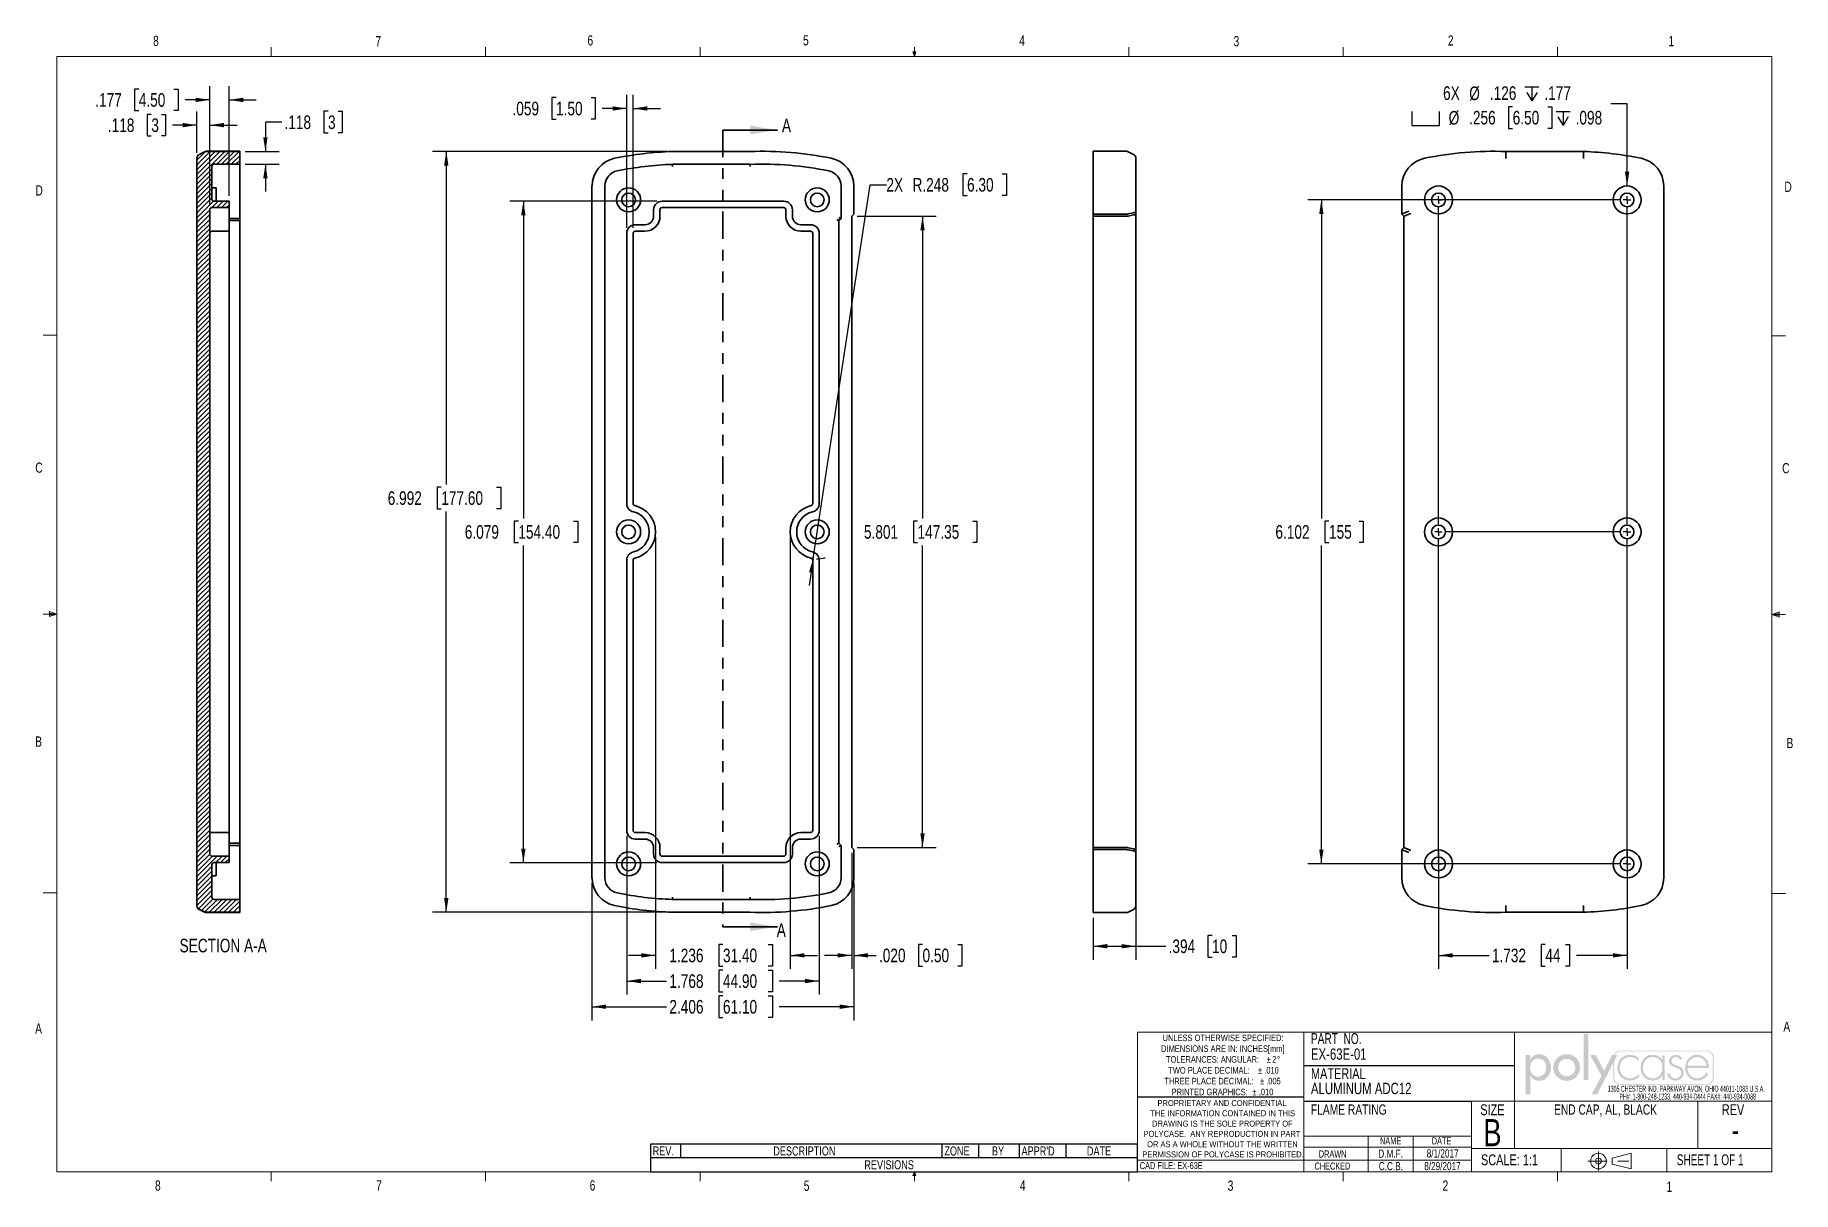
# Model space of a CAD drawing. Header units: inches. Extents: x 0.4 to 16.6, y 0.2 to 10.8.
import ezdxf

# ---------------------------------------------------------------- set-up
doc = ezdxf.new("R2010")
doc.units = ezdxf.units.IN
doc.header["$MEASUREMENT"] = 0
doc.linetypes.add('CENTERX2', pattern=[0.8, 0.5, -0.1, 0.1, -0.1])
doc.linetypes.add('PHANTOM', pattern=[0.5, 0.25, -0.05, 0.05, -0.05, 0.05, -0.05])
doc.layers.add('FORMAT', color=7, linetype='Continuous')
doc.layers.add('SLD-0', color=7, linetype='Continuous')
doc.styles.add('SLDTEXTSTYLE0', font='TXT', dxfattribs={"width": 0.525406})
doc.styles.add('SLDTEXTSTYLE1', font='TXT', dxfattribs={"width": 0.75})
doc.styles.add('SLDTEXTSTYLE2', font='TXT', dxfattribs={"width": 0.6875})
doc.styles.add('SLDTEXTSTYLE3', font='TXT', dxfattribs={"width": 0.694444})
doc.dimstyles.new('SLDDIMSTYLE0', dxfattribs={"dimtxt": 0.125, "dimasz": 0.13, "dimexe": 0, "dimexo": 0.0625, "dimgap": 0.03125, "dimtad": 0, "dimtih": 1, "dimtoh": 1, "dimdec": 3, "dimrnd": 1e-09, "dimzin": 12, "dimdsep": 46, "dimtxsty": 'SLDTEXTSTYLE1', "dimsah": 1, "dimcen": 0.09, "dimadec": 0, "dimazin": 3, "dimtfac": 1, "dimtdec": 3, "dimtofl": 0, "dimtmove": 0, "dimatfit": 3, "dimfxl": 0, "dimfrac": 2, "dimtolj": 1, "dimtzin": 12, "dimarcsym": 0})
doc.dimstyles.new('SLDDIMSTYLE1', dxfattribs={"dimtxt": 0.125, "dimasz": 0.13, "dimexe": 0, "dimexo": 0.0625, "dimgap": 0.03125, "dimtad": 0, "dimtih": 1, "dimtoh": 1, "dimdec": 3, "dimrnd": 1e-09, "dimzin": 4, "dimdsep": 46, "dimtxsty": 'SLDTEXTSTYLE1', "dimsah": 1, "dimcen": 0.09, "dimadec": 0, "dimazin": 1, "dimtfac": 1, "dimtdec": 3, "dimtmove": 0, "dimatfit": 0, "dimfxl": 0, "dimfrac": 2, "dimtolj": 1, "dimtzin": 12, "dimarcsym": 0})
doc.dimstyles.new('SLDDIMSTYLE2', dxfattribs={"dimtxt": 0.125, "dimasz": 0.13, "dimexe": 0, "dimexo": 0.0625, "dimgap": 0.03125, "dimtad": 0, "dimtih": 1, "dimtoh": 1, "dimdec": 3, "dimrnd": 1e-09, "dimzin": 12, "dimdsep": 46, "dimtxsty": 'SLDTEXTSTYLE1', "dimsah": 1, "dimcen": 0.09, "dimadec": 0, "dimazin": 3, "dimtfac": 1, "dimtdec": 3, "dimtmove": 0, "dimatfit": 0, "dimfxl": 0, "dimfrac": 2, "dimtolj": 1, "dimtzin": 12, "dimarcsym": 0})
doc.dimstyles.new('SLDDIMSTYLE3', dxfattribs={"dimtxt": 0.125, "dimasz": 0.13, "dimexe": 0, "dimexo": 0.0625, "dimgap": 0.03125, "dimtad": 0, "dimtih": 1, "dimtoh": 1, "dimdec": 3, "dimrnd": 1e-09, "dimzin": 12, "dimdsep": 46, "dimtxsty": 'SLDTEXTSTYLE1', "dimsah": 1, "dimcen": 0, "dimadec": 0, "dimazin": 3, "dimtfac": 1, "dimtdec": 3, "dimtofl": 0, "dimtmove": 1, "dimatfit": 3, "dimfxl": 0, "dimfrac": 2, "dimtolj": 1, "dimtzin": 12, "dimarcsym": 0})
doc.dimstyles.new('SLDDIMSTYLE4', dxfattribs={"dimtxt": 0.125, "dimasz": 0.13, "dimexe": 0, "dimexo": 0.0625, "dimgap": 0.03125, "dimtad": 0, "dimtih": 1, "dimtoh": 1, "dimdec": 3, "dimrnd": 1e-09, "dimzin": 12, "dimdsep": 46, "dimtxsty": 'SLDTEXTSTYLE1', "dimsah": 1, "dimcen": 0, "dimadec": 0, "dimazin": 3, "dimtfac": 1, "dimtdec": 3, "dimtofl": 0, "dimtmove": 0, "dimatfit": 3, "dimfxl": 0, "dimfrac": 2, "dimtolj": 1, "dimtzin": 12, "dimarcsym": 0})

msp = doc.modelspace()

# ---------------------------------------------------------------- texts
at = {"color": 7, "linetype": 'Continuous', "lineweight": 0}
for s, insert, char_height, attachment_point, style in [('8', (1.5091, 10.8315), 0.0937, 1, 'SLDTEXTSTYLE1'), ('7', (3.551, 10.8287), 0.0937, 1, 'SLDTEXTSTYLE1'), ('6', (5.4987, 10.8367), 0.0937, 1, 'SLDTEXTSTYLE1'), ('5', (7.4787, 10.8373), 0.0937, 1, 'SLDTEXTSTYLE1'), ('4', (9.4643, 10.8357), 0.0937, 1, 'SLDTEXTSTYLE1'), ('3', (11.4327, 10.8295), 0.0937, 1, 'SLDTEXTSTYLE1'), ('2', (13.401, 10.8362), 0.0937, 1, 'SLDTEXTSTYLE1'), ('1', (15.4274, 10.8301), 0.0937, 1, 'SLDTEXTSTYLE1'), ('D', (0.4286, 9.4575), 0.0937, 1, 'SLDTEXTSTYLE1'), ('D', (16.4913, 9.491), 0.0937, 1, 'SLDTEXTSTYLE1'), ('C', (0.4273, 6.9103), 0.0937, 1, 'SLDTEXTSTYLE1'), ('C', (16.4712, 6.9051), 0.0937, 1, 'SLDTEXTSTYLE1'), ('B', (0.4264, 4.3932), 0.0937, 1, 'SLDTEXTSTYLE1'), ('B', (16.5115, 4.3791), 0.0937, 1, 'SLDTEXTSTYLE1'), ('A', (0.426, 1.7559), 0.0937, 1, 'SLDTEXTSTYLE1'), ('PART  NO.', (12.1435, 1.6663), 0.1, 1, 'SLDTEXTSTYLE3'), ('A', (16.4821, 1.7726), 0.0937, 1, 'SLDTEXTSTYLE1'), ('SIZE', (13.6983, 1.0123), 0.1, 1, 'SLDTEXTSTYLE1'), ('END CAP, AL, BLACK', (14.8488, 1.0112), 0.09375, 2, 'SLDTEXTSTYLE1'), ('REV', (15.917, 1.0132), 0.1, 1, 'SLDTEXTSTYLE1'), ('B', (13.8105, 0.8769), 0.25, 2, 'SLDTEXTSTYLE1'), ('NAME', (12.8753, 0.7086), 0.065, 2, 'SLDTEXTSTYLE1'), ('DATE', (13.3428, 0.7086), 0.065, 2, 'SLDTEXTSTYLE1'), ('-', (16.0404, 0.8744), 0.2, 2, 'SLDTEXTSTYLE1'), ('DRAWN', (12.2158, 0.5882), 0.065, 1, 'SLDTEXTSTYLE1'), ('D.M.F.', (12.8754, 0.5961), 0.075, 2, 'SLDTEXTSTYLE1'), ('8/29/2017', (13.3513, 0.4825), 0.075, 2, 'SLDTEXTSTYLE1'), ('8/1/2017', (13.353, 0.5983), 0.075, 2, 'SLDTEXTSTYLE1'), ('SCALE: 1:1', (13.7049, 0.5521), 0.1, 1, 'SLDTEXTSTYLE1'), ('SHEET 1 OF 1', (15.5035, 0.5524), 0.1, 1, 'SLDTEXTSTYLE2'), ('CAD FILE: EX-63E', (10.5709, 0.4806), 0.0625, 1, 'SLDTEXTSTYLE1'), ('CHECKED', (12.1764, 0.4774), 0.065, 1, 'SLDTEXTSTYLE1'), ('C.C.B.', (12.8774, 0.4818), 0.075, 2, 'SLDTEXTSTYLE1'), ('8', (1.5268, 0.313), 0.0937, 1, 'SLDTEXTSTYLE1'), ('7', (3.5574, 0.3133), 0.0937, 1, 'SLDTEXTSTYLE1'), ('6', (5.5188, 0.3137), 0.0937, 1, 'SLDTEXTSTYLE1'), ('5', (7.4851, 0.3106), 0.0937, 1, 'SLDTEXTSTYLE1'), ('4', (9.4701, 0.3137), 0.0937, 1, 'SLDTEXTSTYLE1'), ('3', (11.3788, 0.3116), 0.0937, 1, 'SLDTEXTSTYLE1'), ('2', (13.3523, 0.3124), 0.0937, 1, 'SLDTEXTSTYLE1'), ('1', (15.4083, 0.3014), 0.0937, 1, 'SLDTEXTSTYLE1')]:
    msp.add_mtext(s, dxfattribs=dict(at, insert=insert, char_height=char_height, attachment_point=attachment_point, style=style))
at = {"color": 7, "linetype": 'Continuous', "char_height": 0.125, "attachment_point": 1, "style": 'SLDTEXTSTYLE1'}
for insert in [(7.2848, 10.0693), (7.2372, 2.6758)]:
    msp.add_mtext('A', dxfattribs=dict(at, insert=insert))
at = {"layer": 'FORMAT', "color": 7, "attachment_point": 1, "style": 'SLDTEXTSTYLE1'}
for s, insert, char_height in [('EX-63E-01', (12.1435, 1.5258), 0.10417), ('ALUMINUM ADC12', (12.1435, 1.2101), 0.104167)]:
    msp.add_mtext(s, dxfattribs=dict(at, insert=insert, char_height=char_height))
at = {"layer": 'SLD-0', "style": 'SLDTEXTSTYLE1'}
for s, insert, char_height, attachment_point in [('SECTION A-A', (2.1531, 2.5336), 0.125, 2), ('MATERIAL', (12.1435, 1.3438), 0.1, 1), ('FLAME RATING', (12.1435, 1.0108), 0.09375, 1)]:
    msp.add_mtext(s, dxfattribs=dict(at, insert=insert, char_height=char_height, attachment_point=attachment_point))

# ---------------------------------------------------------------- blocks, each defined once
blk = doc.blocks.new('SW_NOTE_0')
at = {"color": 0, "linetype": 'Continuous', "lineweight": 0, "char_height": 0.055, "attachment_point": 2, "style": 'SLDTEXTSTYLE0'}
for s, insert in [('1305 CHESTER IND. PARKWAY AVON, OHIO 44011-1083 U.S.A.', (0.742, 0.071)), ('PH#: 1-800-248-1233, 440-934-0444 FAX#: 440-934-0088', (0.756, 0))]:
    blk.add_mtext(s, dxfattribs=dict(at, insert=insert))
blk = doc.blocks.new('Block2')
at = {"linetype": 'Continuous'}
blk.add_hatch(color=7, dxfattribs=at).paths.add_polyline_path([(1.559, 0.355), (1.559, 1.505), (1.44, 1.505), (1.44, 0.355)], flags=0)
h = blk.add_hatch(color=7, dxfattribs=at)
edge = h.paths.add_edge_path(flags=0)
edge.add_spline(control_points=[(0.122, 0.452), (0.17, 0.382), (0.245, 0.334), (0.333, 0.334)], knot_values=[4, 4, 4, 4, 5, 5, 5, 5], weights=[1, 1, 1, 1], degree=3, periodic=0)
edge.add_spline(control_points=[(0.333, 0.334), (0.523, 0.334), (0.629, 0.492), (0.629, 0.669)], knot_values=[3, 3, 3, 3, 4, 4, 4, 4], weights=[1, 1, 1, 1], degree=3, periodic=0)
edge.add_spline(control_points=[(0.629, 0.669), (0.629, 0.839), (0.517, 0.994), (0.338, 0.994)], knot_values=[2, 2, 2, 2, 3, 3, 3, 3], weights=[1, 1, 1, 1], degree=3, periodic=0)
edge.add_spline(control_points=[(0.338, 0.994), (0.245, 0.994), (0.171, 0.946), (0.122, 0.872)], knot_values=[1, 1, 1, 1, 2, 2, 2, 2], weights=[1, 1, 1, 1], degree=3, periodic=0)
edge.add_line((0.122, 0.872), (0.119, 0.872))
edge.add_line((0.119, 0.872), (0.119, 0.975))
edge.add_line((0.119, 0.975), (0, 0.975))
edge.add_line((0, 0.975), (0, 0))
edge.add_line((0, 0), (0.119, 0))
edge.add_line((0.119, 0), (0.119, 0.452))
edge.add_line((0.119, 0.452), (0.122, 0.452))
edge = h.paths.add_edge_path(flags=0)
edge.add_spline(control_points=[(0.113, 0.665), (0.113, 0.78), (0.185, 0.888), (0.309, 0.888), (0.437, 0.888), (0.51, 0.786), (0.51, 0.665)], knot_values=[0, 0, 0, 0, 1, 1, 1, 2, 2, 2, 2], weights=[1, 1, 1, 1, 1, 1, 1], degree=3, periodic=0)
edge.add_spline(control_points=[(0.51, 0.665), (0.51, 0.543), (0.439, 0.44), (0.309, 0.44), (0.183, 0.44), (0.113, 0.549), (0.113, 0.665)], knot_values=[2, 2, 2, 2, 3, 3, 3, 4, 4, 4, 4], weights=[1, 1, 1, 1, 1, 1, 1], degree=3, periodic=0)
h = blk.add_hatch(color=7, dxfattribs=at)
edge = h.paths.add_edge_path(flags=0)
edge.add_spline(control_points=[(0.69, 0.664), (0.69, 0.477), (0.836, 0.334), (1.022, 0.334), (1.207, 0.334), (1.353, 0.477), (1.353, 0.664)], knot_values=[0, 0, 0, 0, 1, 1, 1, 2, 2, 2, 2], weights=[1, 1, 1, 1, 1, 1, 1], degree=3, periodic=0)
edge.add_spline(control_points=[(1.353, 0.664), (1.353, 0.851), (1.207, 0.994), (1.022, 0.994), (0.836, 0.994), (0.69, 0.851), (0.69, 0.664)], knot_values=[2, 2, 2, 2, 3, 3, 3, 4, 4, 4, 4], weights=[1, 1, 1, 1, 1, 1, 1], degree=3, periodic=0)
edge = h.paths.add_edge_path(flags=0)
edge.add_spline(control_points=[(1.234, 0.664), (1.234, 0.547), (1.139, 0.448), (1.022, 0.448), (0.904, 0.448), (0.81, 0.547), (0.81, 0.664)], knot_values=[0, 0, 0, 0, 1, 1, 1, 2, 2, 2, 2], weights=[1, 1, 1, 1, 1, 1, 1], degree=3, periodic=0)
edge.add_spline(control_points=[(0.81, 0.664), (0.81, 0.782), (0.904, 0.88), (1.022, 0.88), (1.139, 0.88), (1.234, 0.782), (1.234, 0.664)], knot_values=[2, 2, 2, 2, 3, 3, 3, 4, 4, 4, 4], weights=[1, 1, 1, 1, 1, 1, 1], degree=3, periodic=0)
h = blk.add_hatch(color=7, dxfattribs=at)
edge = h.paths.add_edge_path(flags=0)
edge.add_spline(control_points=[(4.669, 0.413), (4.669, 0.316), (4.59, 0.237), (4.493, 0.237)], knot_values=[7, 7, 7, 7, 8, 8, 8, 8], weights=[1, 1, 1, 1], degree=3, periodic=0)
edge.add_line((4.493, 0.237), (2.356, 0.237))
edge.add_spline(control_points=[(2.356, 0.237), (2.259, 0.237), (2.18, 0.316), (2.18, 0.413)], knot_values=[1, 1, 1, 1, 2, 2, 2, 2], weights=[1, 1, 1, 1], degree=3, periodic=0)
edge.add_line((2.18, 0.413), (2.18, 0.781))
edge.add_line((2.18, 0.781), (1.778, 0))
edge.add_line((1.778, 0), (1.643, 0))
edge.add_line((1.643, 0), (1.887, 0.461))
edge.add_line((1.887, 0.461), (1.603, 0.975))
edge.add_line((1.603, 0.975), (1.742, 0.975))
edge.add_line((1.742, 0.975), (1.952, 0.582))
edge.add_line((1.952, 0.582), (2.146, 0.975))
edge.add_line((2.146, 0.975), (2.192, 0.975))
edge.add_spline(control_points=[(2.192, 0.975), (2.218, 1.041), (2.282, 1.087), (2.356, 1.087)], knot_values=[3.233464, 3.233464, 3.233464, 3.233464, 4, 4, 4, 4], weights=[1, 1, 1, 1], degree=3, periodic=0)
edge.add_line((2.356, 1.087), (4.493, 1.087))
edge.add_spline(control_points=[(4.493, 1.087), (4.59, 1.087), (4.669, 1.008), (4.669, 0.911)], knot_values=[5, 5, 5, 5, 6, 6, 6, 6], weights=[1, 1, 1, 1], degree=3, periodic=0)
edge.add_line((4.669, 0.911), (4.669, 0.413))
edge = h.paths.add_edge_path(flags=0)
edge.add_line((2.215, 0.975), (2.28, 0.975))
edge.add_line((2.28, 0.975), (2.201, 0.821))
edge.add_line((2.201, 0.821), (2.201, 0.413))
edge.add_spline(control_points=[(2.201, 0.413), (2.201, 0.327), (2.271, 0.258), (2.356, 0.258)], knot_values=[2, 2, 2, 2, 3, 3, 3, 3], weights=[1, 1, 1, 1], degree=3, periodic=0)
edge.add_line((2.356, 0.258), (4.493, 0.258))
edge.add_spline(control_points=[(4.493, 0.258), (4.579, 0.258), (4.649, 0.327), (4.649, 0.413)], knot_values=[4, 4, 4, 4, 5, 5, 5, 5], weights=[1, 1, 1, 1], degree=3, periodic=0)
edge.add_line((4.649, 0.413), (4.649, 0.911))
edge.add_spline(control_points=[(4.649, 0.911), (4.649, 0.997), (4.579, 1.066), (4.493, 1.066)], knot_values=[6, 6, 6, 6, 7, 7, 7, 7], weights=[1, 1, 1, 1], degree=3, periodic=0)
edge.add_line((4.493, 1.066), (2.356, 1.066))
edge.add_spline(control_points=[(2.356, 1.066), (2.293, 1.066), (2.239, 1.029), (2.215, 0.975)], knot_values=[0, 0, 0, 0, 0.732403, 0.732403, 0.732403, 0.732403], weights=[1, 1, 1, 1], degree=3, periodic=0)
h = blk.add_hatch(color=7, dxfattribs=at)
edge = h.paths.add_edge_path(flags=0)
edge.add_spline(control_points=[(2.806, 0.905), (2.745, 0.957), (2.672, 0.98), (2.593, 0.98)], knot_values=[8, 8, 8, 8, 9, 9, 9, 9], weights=[1, 1, 1, 1], degree=3, periodic=0)
edge.add_spline(control_points=[(2.593, 0.98), (2.413, 0.98), (2.278, 0.84), (2.278, 0.662)], knot_values=[7, 7, 7, 7, 8, 8, 8, 8], weights=[1, 1, 1, 1], degree=3, periodic=0)
edge.add_spline(control_points=[(2.278, 0.662), (2.278, 0.484), (2.41, 0.342), (2.592, 0.342)], knot_values=[6, 6, 6, 6, 7, 7, 7, 7], weights=[1, 1, 1, 1], degree=3, periodic=0)
edge.add_spline(control_points=[(2.592, 0.342), (2.674, 0.342), (2.752, 0.372), (2.814, 0.427)], knot_values=[5, 5, 5, 5, 6, 6, 6, 6], weights=[1, 1, 1, 1], degree=3, periodic=0)
edge.add_line((2.814, 0.427), (2.814, 0.507))
edge.add_spline(control_points=[(2.814, 0.507), (2.759, 0.44), (2.676, 0.398), (2.589, 0.398)], knot_values=[3, 3, 3, 3, 4, 4, 4, 4], weights=[1, 1, 1, 1], degree=3, periodic=0)
edge.add_spline(control_points=[(2.589, 0.398), (2.445, 0.398), (2.337, 0.523), (2.337, 0.662)], knot_values=[2, 2, 2, 2, 3, 3, 3, 3], weights=[1, 1, 1, 1], degree=3, periodic=0)
edge.add_spline(control_points=[(2.337, 0.662), (2.337, 0.802), (2.446, 0.925), (2.59, 0.925)], knot_values=[1, 1, 1, 1, 2, 2, 2, 2], weights=[1, 1, 1, 1], degree=3, periodic=0)
edge.add_spline(control_points=[(2.59, 0.925), (2.678, 0.925), (2.748, 0.889), (2.806, 0.825)], knot_values=[0, 0, 0, 0, 1, 1, 1, 1], weights=[1, 1, 1, 1], degree=3, periodic=0)
edge.add_line((2.806, 0.825), (2.806, 0.905))
h = blk.add_hatch(color=7, dxfattribs=at)
edge = h.paths.add_edge_path(flags=0)
edge.add_spline(control_points=[(3.392, 0.861), (3.34, 0.938), (3.25, 0.98), (3.156, 0.98)], knot_values=[6, 6, 6, 6, 7, 7, 7, 7], weights=[1, 1, 1, 1], degree=3, periodic=0)
edge.add_spline(control_points=[(3.156, 0.98), (2.972, 0.98), (2.857, 0.844), (2.857, 0.665)], knot_values=[5, 5, 5, 5, 6, 6, 6, 6], weights=[1, 1, 1, 1], degree=3, periodic=0)
edge.add_spline(control_points=[(2.857, 0.665), (2.857, 0.486), (2.973, 0.342), (3.159, 0.342)], knot_values=[4, 4, 4, 4, 5, 5, 5, 5], weights=[1, 1, 1, 1], degree=3, periodic=0)
edge.add_spline(control_points=[(3.159, 0.342), (3.249, 0.342), (3.347, 0.387), (3.392, 0.465)], knot_values=[3, 3, 3, 3, 4, 4, 4, 4], weights=[1, 1, 1, 1], degree=3, periodic=0)
edge.add_line((3.392, 0.465), (3.395, 0.465))
edge.add_line((3.395, 0.465), (3.395, 0.355))
edge.add_line((3.395, 0.355), (3.454, 0.355))
edge.add_line((3.454, 0.355), (3.454, 0.967))
edge.add_line((3.454, 0.967), (3.395, 0.967))
edge.add_line((3.395, 0.967), (3.395, 0.861))
edge.add_line((3.395, 0.861), (3.392, 0.861))
edge = h.paths.add_edge_path(flags=0)
edge.add_spline(control_points=[(3.398, 0.672), (3.398, 0.525), (3.314, 0.397), (3.157, 0.397), (3.009, 0.397), (2.916, 0.525), (2.916, 0.665)], knot_values=[0, 0, 0, 0, 1, 1, 1, 2, 2, 2, 2], weights=[1, 1, 1, 1, 1, 1, 1], degree=3, periodic=0)
edge.add_spline(control_points=[(2.916, 0.665), (2.916, 0.798), (3.013, 0.925), (3.153, 0.925), (3.302, 0.925), (3.398, 0.814), (3.398, 0.672)], knot_values=[2, 2, 2, 2, 3, 3, 3, 4, 4, 4, 4], weights=[1, 1, 1, 1, 1, 1, 1], degree=3, periodic=0)
h = blk.add_hatch(color=7, dxfattribs=at)
edge = h.paths.add_edge_path(flags=0)
edge.add_spline(control_points=[(3.731, 0.98), (3.793, 0.98), (3.861, 0.939), (3.887, 0.882)], knot_values=[11, 11, 11, 11, 12, 12, 12, 12], weights=[1, 1, 1, 1], degree=3, periodic=0)
edge.add_line((3.887, 0.882), (3.836, 0.856))
edge.add_spline(control_points=[(3.836, 0.856), (3.816, 0.898), (3.776, 0.925), (3.728, 0.925)], knot_values=[0, 0, 0, 0, 1, 1, 1, 1], weights=[1, 1, 1, 1], degree=3, periodic=0)
edge.add_spline(control_points=[(3.728, 0.925), (3.677, 0.925), (3.624, 0.882), (3.624, 0.829)], knot_values=[1, 1, 1, 1, 2, 2, 2, 2], weights=[1, 1, 1, 1], degree=3, periodic=0)
edge.add_spline(control_points=[(3.624, 0.829), (3.624, 0.682), (3.922, 0.754), (3.922, 0.533)], knot_values=[2, 2, 2, 2, 3, 3, 3, 3], weights=[1, 1, 1, 1], degree=3, periodic=0)
edge.add_spline(control_points=[(3.922, 0.533), (3.922, 0.42), (3.834, 0.342), (3.724, 0.342)], knot_values=[3, 3, 3, 3, 4, 4, 4, 4], weights=[1, 1, 1, 1], degree=3, periodic=0)
edge.add_spline(control_points=[(3.724, 0.342), (3.622, 0.342), (3.539, 0.404), (3.514, 0.503)], knot_values=[4, 4, 4, 4, 5, 5, 5, 5], weights=[1, 1, 1, 1], degree=3, periodic=0)
edge.add_line((3.514, 0.503), (3.572, 0.522))
edge.add_spline(control_points=[(3.572, 0.522), (3.595, 0.449), (3.644, 0.397), (3.724, 0.397)], knot_values=[6, 6, 6, 6, 7, 7, 7, 7], weights=[1, 1, 1, 1], degree=3, periodic=0)
edge.add_spline(control_points=[(3.724, 0.397), (3.801, 0.397), (3.862, 0.458), (3.862, 0.535)], knot_values=[7, 7, 7, 7, 8, 8, 8, 8], weights=[1, 1, 1, 1], degree=3, periodic=0)
edge.add_spline(control_points=[(3.862, 0.535), (3.862, 0.611), (3.804, 0.635), (3.743, 0.656)], knot_values=[8, 8, 8, 8, 9, 9, 9, 9], weights=[1, 1, 1, 1], degree=3, periodic=0)
edge.add_spline(control_points=[(3.743, 0.656), (3.659, 0.686), (3.564, 0.722), (3.564, 0.825)], knot_values=[9, 9, 9, 9, 10, 10, 10, 10], weights=[1, 1, 1, 1], degree=3, periodic=0)
edge.add_spline(control_points=[(3.564, 0.825), (3.564, 0.918), (3.642, 0.98), (3.731, 0.98)], knot_values=[10, 10, 10, 10, 11, 11, 11, 11], weights=[1, 1, 1, 1], degree=3, periodic=0)
h = blk.add_hatch(color=7, dxfattribs=at)
edge = h.paths.add_edge_path(flags=0)
edge.add_spline(control_points=[(4.554, 0.656), (4.555, 0.832), (4.445, 0.98), (4.26, 0.98)], knot_values=[6, 6, 6, 6, 7, 7, 7, 7], weights=[1, 1, 1, 1], degree=3, periodic=0)
edge.add_spline(control_points=[(4.26, 0.98), (4.081, 0.98), (3.963, 0.833), (3.963, 0.662)], knot_values=[5, 5, 5, 5, 6, 6, 6, 6], weights=[1, 1, 1, 1], degree=3, periodic=0)
edge.add_spline(control_points=[(3.963, 0.662), (3.963, 0.489), (4.078, 0.342), (4.26, 0.342)], knot_values=[4, 4, 4, 4, 5, 5, 5, 5], weights=[1, 1, 1, 1], degree=3, periodic=0)
edge.add_spline(control_points=[(4.26, 0.342), (4.38, 0.342), (4.478, 0.401), (4.534, 0.507)], knot_values=[3, 3, 3, 3, 4, 4, 4, 4], weights=[1, 1, 1, 1], degree=3, periodic=0)
edge.add_line((4.534, 0.507), (4.484, 0.537))
edge.add_spline(control_points=[(4.484, 0.537), (4.44, 0.454), (4.363, 0.398), (4.268, 0.398)], knot_values=[1, 1, 1, 1, 2, 2, 2, 2], weights=[1, 1, 1, 1], degree=3, periodic=0)
edge.add_spline(control_points=[(4.268, 0.398), (4.126, 0.398), (4.019, 0.501), (4.023, 0.656)], knot_values=[0, 0, 0, 0, 1, 1, 1, 1], weights=[1, 1, 1, 1], degree=3, periodic=0)
edge.add_line((4.023, 0.656), (4.554, 0.656))
edge = h.paths.add_edge_path(flags=0)
edge.add_spline(control_points=[(4.023, 0.712), (4.033, 0.827), (4.136, 0.925), (4.261, 0.925)], knot_values=[1, 1, 1, 1, 2, 2, 2, 2], weights=[1, 1, 1, 1], degree=3, periodic=0)
edge.add_spline(control_points=[(4.261, 0.925), (4.387, 0.925), (4.48, 0.824), (4.494, 0.712)], knot_values=[0, 0, 0, 0, 1, 1, 1, 1], weights=[1, 1, 1, 1], degree=3, periodic=0)
edge.add_line((4.494, 0.712), (4.023, 0.712))
blk = doc.blocks.new('POLYCASE LOGO')
at = {"color": 7, "linetype": 'Continuous', "xscale": 0.37, "yscale": 0.37, "zscale": 0.37}
blk.add_blockref('Block2', (0.101, -0.571), dxfattribs=at)
at = {"color": 7, "linetype": 'Continuous', "lineweight": 0}
blk.add_blockref('SW_NOTE_0', (0.835, -0.564), dxfattribs=at)
blk = doc.blocks.new('ThirdAngleProjectionBlock')
at = {"color": 7, "linetype": 'CENTERX2', "lineweight": 18}
for p, q in [((0.275, 0.506), (0.275, 0)), ((0, 0.253), (1.202, 0.253))]:
    blk.add_line(p, q, dxfattribs=at)
at = {"color": 7, "linetype": 'Continuous', "lineweight": 18}
for p, q in [((0.632, 0.332), (1.13, 0.459)), ((0.632, 0.332), (0.632, 0.174)), ((0.632, 0.174), (1.13, 0.048)), ((1.13, 0.459), (1.13, 0.048))]:
    blk.add_line(p, q, dxfattribs=at)
for radius in [0.206, 0.0789]:
    blk.add_circle((0.275, 0.253), radius, dxfattribs=at)
blk = doc.blocks.new('SW_NOTE_1')
at = {"color": 0, "linetype": 'Continuous', "lineweight": 0, "char_height": 0.06, "attachment_point": 2, "style": 'SLDTEXTSTYLE1'}
for s, insert in [('UNLESS OTHERWISE SPECIFIED:', (0.567, 0.077)), ('DIMENSIONS ARE IN: INCHES[mm]', (0.565, -0.022)), ('TOLERANCES: ANGULAR:', (0.47, -0.121)), ('%%p', (0.986, -0.121)), ('2', (1.037, -0.121)), ('%%d', (1.077, -0.121)), ('THREE PLACE DECIMAL:', (0.438, -0.32)), ('TWO PLACE DECIMAL:', (0.438, -0.221)), ('%%p', (0.907, -0.221)), ('.010', (1.012, -0.221)), ('.005', (1.03, -0.32)), ('PRINTED GRAPHICS:', (0.444, -0.42)), ('%%p', (0.857, -0.42)), ('.010', (0.962, -0.42)), ('%%p', (0.925, -0.32))]:
    blk.add_mtext(s, dxfattribs=dict(at, insert=insert))
blk = doc.blocks.new('SW_NOTE_2')
at = {"color": 0, "linetype": 'Continuous', "lineweight": 0, "char_height": 0.055, "attachment_point": 2, "style": 'SLDTEXTSTYLE1'}
for s, insert in [('PROPRIETARY AND CONFIDENTIAL', (0.583, 0.071)), ('THE INFORMATION CONTAINED IN THIS', (0.589, -0.023)), ('DRAWING IS THE SOLE PROPERTY OF', (0.587, -0.118)), ('POLYCASE.  ANY REPRODUCTION IN PART', (0.583, -0.212)), ('OR AS A WHOLE WITHOUT THE WRITTEN', (0.587, -0.307)), ('PERMISSION OF POLYCASE IS PROHIBITED.', (0.592, -0.401))]:
    blk.add_mtext(s, dxfattribs=dict(at, insert=insert))
blk = doc.blocks.new('SW_TABLEANNOTATION_0')
at = {"layer": 'SLD-0', "color": 0}
for p, q in [((0, 0), (0, -0.254)), ((4.475, 0), (0, 0)), ((0.278, 0), (0.278, -0.124)), ((2.677, 0), (2.677, -0.124)), ((3.015, 0), (3.015, -0.124)), ((3.388, 0), (3.388, -0.124)), ((3.816, 0), (3.816, -0.124)), ((4.475, -0.254), (4.475, 0)), ((0, -0.124), (4.475, -0.124)), ((0, -0.254), (4.475, -0.254))]:
    blk.add_line(p, q, dxfattribs=at)
at = {"layer": 'SLD-0', "color": 0, "attachment_point": 1, "style": 'SLDTEXTSTYLE1'}
for s, insert, char_height in [('REV.', (0.021, -0.021), 0.0833), ('DESCRIPTION', (1.129, -0.021), 0.08333), ('REVISIONS', (1.965, -0.148), 0.0833), ('ZONE', (2.7, -0.021), 0.0833), ('BY', (3.137, -0.021), 0.0833), ("APPR'D", (3.409, -0.021), 0.0833), ('DATE', (4.009, -0.021), 0.0833)]:
    blk.add_mtext(s, dxfattribs=dict(at, insert=insert, char_height=char_height))
blk = doc.blocks.new('_D')
at = {"layer": 'SLD-0'}
for p, q in [((6.228, 9.769), (4.077, 9.769)), ((4.202, 9.769), (4.202, 6.709)), ((4.156, 6.684), (4.117, 6.684)), ((4.117, 6.684), (4.117, 6.485)), ((4.664, 6.684), (4.702, 6.684)), ((4.702, 6.684), (4.702, 6.485)), ((4.117, 6.485), (4.156, 6.485)), ((4.202, 2.777), (4.202, 6.46)), ((4.702, 6.485), (4.664, 6.485)), ((6.228, 2.777), (4.077, 2.777))]:
    blk.add_line(p, q, dxfattribs=at)
for points in [[(4.202, 9.769), (4.182, 9.639), (4.222, 9.639)], [(4.202, 2.777), (4.222, 2.907), (4.182, 2.907)]]:
    blk.add_solid(points, dxfattribs=at)
at = {"layer": 'SLD-0', "char_height": 0.125, "attachment_point": 1, "style": 'SLDTEXTSTYLE1'}
for s, insert in [('6.992', (3.664, 6.646)), ('177.60', (4.156, 6.646))]:
    blk.add_mtext(s, dxfattribs=dict(at, insert=insert))
blk = doc.blocks.new('_D_1')
at = {"layer": 'SLD-0'}
for p, q in [((6.135, 9.312), (4.785, 9.312)), ((4.91, 9.312), (4.91, 6.397)), ((4.864, 6.372), (4.826, 6.372)), ((4.826, 6.372), (4.826, 6.174)), ((5.372, 6.372), (5.41, 6.372)), ((5.41, 6.372), (5.41, 6.174)), ((4.826, 6.174), (4.864, 6.174)), ((4.91, 3.233), (4.91, 6.148)), ((5.41, 6.174), (5.372, 6.174)), ((6.135, 3.233), (4.785, 3.233))]:
    blk.add_line(p, q, dxfattribs=at)
for points in [[(4.91, 9.312), (4.89, 9.182), (4.93, 9.182)], [(4.91, 3.233), (4.93, 3.363), (4.89, 3.363)]]:
    blk.add_solid(points, dxfattribs=at)
at = {"layer": 'SLD-0', "char_height": 0.125, "attachment_point": 1, "style": 'SLDTEXTSTYLE1'}
for s, insert in [('6.079', (4.372, 6.335)), ('154.40', (4.864, 6.335))]:
    blk.add_mtext(s, dxfattribs=dict(at, insert=insert))
blk = doc.blocks.new('_D_2')
at = {"layer": 'SLD-0'}
for p, q in [((5.54, 3.044), (5.54, 1.784)), ((7.946, 3.044), (7.946, 1.784)), ((6.743, 2.008), (6.705, 2.008)), ((6.705, 2.008), (6.705, 1.81)), ((7.159, 2.008), (7.197, 2.008)), ((7.197, 2.008), (7.197, 1.81)), ((5.54, 1.909), (6.226, 1.909)), ((6.705, 1.81), (6.743, 1.81)), ((7.197, 1.81), (7.159, 1.81)), ((7.946, 1.909), (7.26, 1.909))]:
    blk.add_line(p, q, dxfattribs=at)
for points in [[(5.54, 1.909), (5.67, 1.889), (5.67, 1.929)], [(7.946, 1.909), (7.816, 1.929), (7.816, 1.889)]]:
    blk.add_solid(points, dxfattribs=at)
at = {"layer": 'SLD-0', "char_height": 0.125, "attachment_point": 1, "style": 'SLDTEXTSTYLE1'}
for s, insert in [('2.406', (6.251, 1.971)), ('61.10', (6.743, 1.971))]:
    blk.add_mtext(s, dxfattribs=dict(at, insert=insert))
blk = doc.blocks.new('_D_3')
at = {"layer": 'SLD-0'}
for p, q in [((7.926, 3.322), (7.926, 2.256)), ((7.946, 3.044), (7.946, 2.256)), ((8.576, 2.48), (8.538, 2.48)), ((8.538, 2.48), (8.538, 2.282)), ((8.899, 2.48), (8.937, 2.48)), ((8.937, 2.48), (8.937, 2.282)), ((7.926, 2.381), (7.676, 2.381)), ((7.946, 2.381), (8.151, 2.381)), ((8.538, 2.282), (8.576, 2.282)), ((8.937, 2.282), (8.899, 2.282))]:
    blk.add_line(p, q, dxfattribs=at)
for points in [[(7.926, 2.381), (7.796, 2.401), (7.796, 2.361)], [(7.946, 2.381), (8.076, 2.361), (8.076, 2.401)]]:
    blk.add_solid(points, dxfattribs=at)
at = {"layer": 'SLD-0', "char_height": 0.125, "attachment_point": 1, "style": 'SLDTEXTSTYLE1'}
for s, insert in [('.020', (8.176, 2.443)), ('0.50', (8.576, 2.443))]:
    blk.add_mtext(s, dxfattribs=dict(at, insert=insert))
blk = doc.blocks.new('_D_4')
at = {"layer": 'SLD-0'}
for p, q in [((7.976, 9.173), (8.701, 9.173)), ((8.576, 9.173), (8.576, 6.397)), ((8.53, 6.372), (8.492, 6.372)), ((8.492, 6.372), (8.492, 6.174)), ((9.038, 6.372), (9.076, 6.372)), ((9.076, 6.372), (9.076, 6.174)), ((8.492, 6.174), (8.53, 6.174)), ((8.576, 3.372), (8.576, 6.148)), ((9.076, 6.174), (9.038, 6.174)), ((7.976, 3.372), (8.701, 3.372))]:
    blk.add_line(p, q, dxfattribs=at)
for points in [[(8.576, 9.173), (8.556, 9.043), (8.596, 9.043)], [(8.576, 3.372), (8.596, 3.502), (8.556, 3.502)]]:
    blk.add_solid(points, dxfattribs=at)
at = {"layer": 'SLD-0', "char_height": 0.125, "attachment_point": 1, "style": 'SLDTEXTSTYLE1'}
for s, insert in [('5.801', (8.038, 6.335)), ('147.35', (8.53, 6.335))]:
    blk.add_mtext(s, dxfattribs=dict(at, insert=insert))
blk = doc.blocks.new('_D_5')
at = {"layer": 'SLD-0'}
for p, q in [((5.859, 3.479), (5.859, 2.02)), ((7.627, 3.479), (7.627, 2.02)), ((5.859, 2.145), (6.226, 2.145)), ((6.743, 2.244), (6.705, 2.244)), ((6.705, 2.244), (6.705, 2.046)), ((7.159, 2.244), (7.197, 2.244)), ((7.197, 2.244), (7.197, 2.046)), ((7.627, 2.145), (7.26, 2.145)), ((6.705, 2.046), (6.743, 2.046)), ((7.197, 2.046), (7.159, 2.046))]:
    blk.add_line(p, q, dxfattribs=at)
for points in [[(5.859, 2.145), (5.989, 2.125), (5.989, 2.165)], [(7.627, 2.145), (7.497, 2.165), (7.497, 2.125)]]:
    blk.add_solid(points, dxfattribs=at)
at = {"layer": 'SLD-0', "char_height": 0.125, "attachment_point": 1, "style": 'SLDTEXTSTYLE1'}
for s, insert in [('1.768', (6.251, 2.207)), ('44.90', (6.743, 2.207))]:
    blk.add_mtext(s, dxfattribs=dict(at, insert=insert))
blk = doc.blocks.new('_D_6')
at = {"layer": 'SLD-0'}
for p, q in [((6.125, 6.223), (6.125, 2.256)), ((7.361, 6.223), (7.361, 2.256)), ((6.743, 2.48), (6.705, 2.48)), ((6.705, 2.48), (6.705, 2.282)), ((7.159, 2.48), (7.197, 2.48)), ((7.197, 2.48), (7.197, 2.282)), ((6.125, 2.381), (5.875, 2.381)), ((6.705, 2.282), (6.743, 2.282)), ((7.197, 2.282), (7.159, 2.282)), ((7.361, 2.381), (7.611, 2.381))]:
    blk.add_line(p, q, dxfattribs=at)
for points in [[(6.125, 2.381), (5.995, 2.401), (5.995, 2.361)], [(7.361, 2.381), (7.491, 2.361), (7.491, 2.401)]]:
    blk.add_solid(points, dxfattribs=at)
at = {"layer": 'SLD-0', "char_height": 0.125, "attachment_point": 1, "style": 'SLDTEXTSTYLE1'}
for s, insert in [('1.236', (6.251, 2.443)), ('31.40', (6.743, 2.443))]:
    blk.add_mtext(s, dxfattribs=dict(at, insert=insert))
blk = doc.blocks.new('_D_7')
at = {"layer": 'SLD-0'}
for p, q in [((8.985, 9.562), (8.947, 9.562)), ((8.947, 9.562), (8.947, 9.364)), ((9.308, 9.562), (9.346, 9.562)), ((9.346, 9.562), (9.346, 9.364)), ((7.572, 6.028), (8.094, 9.463)), ((8.094, 9.463), (8.244, 9.463)), ((8.947, 9.364), (8.985, 9.364)), ((9.346, 9.364), (9.308, 9.364)), ((7.572, 6.028), (7.534, 5.78))]:
    blk.add_line(p, q, dxfattribs=at)
blk.add_arc((7.609, 6.273), 0.248, 268.2215, 288.1089, dxfattribs=at)
blk.add_solid([(7.572, 6.028), (7.533, 5.902), (7.572, 5.896)], dxfattribs=at)
at = {"layer": 'SLD-0', "char_height": 0.125, "attachment_point": 1, "style": 'SLDTEXTSTYLE1'}
for s, insert in [('2X', (8.244, 9.525)), ('R.248', (8.484, 9.525)), ('6.30', (8.985, 9.525))]:
    blk.add_mtext(s, dxfattribs=dict(at, insert=insert))
blk = doc.blocks.new('_D_8')
at = {"layer": 'SLD-0'}
for p, q in [((5.21, 10.264), (5.172, 10.264)), ((5.172, 10.264), (5.172, 10.065)), ((5.533, 10.264), (5.571, 10.264)), ((5.571, 10.264), (5.571, 10.065)), ((5.859, 9.067), (5.859, 10.289)), ((5.918, 9.067), (5.918, 10.289)), ((5.172, 10.065), (5.21, 10.065)), ((5.571, 10.065), (5.533, 10.065)), ((5.859, 10.164), (5.635, 10.164)), ((5.918, 10.164), (6.168, 10.164))]:
    blk.add_line(p, q, dxfattribs=at)
for points in [[(5.859, 10.164), (5.729, 10.184), (5.729, 10.144)], [(5.918, 10.164), (6.048, 10.144), (6.048, 10.184)]]:
    blk.add_solid(points, dxfattribs=at)
at = {"layer": 'SLD-0', "char_height": 0.125, "attachment_point": 1, "style": 'SLDTEXTSTYLE1'}
for s, insert in [('.059', (4.81, 10.226)), ('1.50', (5.21, 10.226))]:
    blk.add_mtext(s, dxfattribs=dict(at, insert=insert))
blk = doc.blocks.new('_D_9')
at = {"layer": 'SLD-0'}
for p, q in [((10.536, 3.044), (10.536, 2.34)), ((10.142, 2.725), (10.142, 2.34)), ((10.142, 2.465), (10.536, 2.465)), ((10.536, 2.465), (10.81, 2.465)), ((11.235, 2.564), (11.197, 2.564)), ((11.197, 2.564), (11.197, 2.366)), ((11.42, 2.564), (11.458, 2.564)), ((11.458, 2.564), (11.458, 2.366)), ((11.197, 2.366), (11.235, 2.366)), ((11.458, 2.366), (11.42, 2.366))]:
    blk.add_line(p, q, dxfattribs=at)
for points in [[(10.142, 2.465), (10.272, 2.445), (10.272, 2.485)], [(10.536, 2.465), (10.406, 2.485), (10.406, 2.445)]]:
    blk.add_solid(points, dxfattribs=at)
at = {"layer": 'SLD-0', "char_height": 0.125, "attachment_point": 1, "style": 'SLDTEXTSTYLE1'}
for s, insert in [('.394', (10.836, 2.527)), ('10', (11.235, 2.527))]:
    blk.add_mtext(s, dxfattribs=dict(at, insert=insert))
blk = doc.blocks.new('SW_SYMBOL_HOLE_DEPTH')
at = {"layer": 'SLD-0', "color": 0}
for p, q in [((0, 34.4), (31.5, 34.4)), ((3.9, 21.9), (15.7, 3)), ((15.7, 34.4), (15.7, 3)), ((27.6, 21.9), (15.7, 3))]:
    blk.add_line(p, q, dxfattribs=at)
blk = doc.blocks.new('SW_SYMBOL_HOLE_SPOT')
at = {"layer": 'SLD-0', "color": 0}
for p, q in [((0, 34.4), (0, 3)), ((0, 3), (63, 3)), ((63, 3), (63, 34.4))]:
    blk.add_line(p, q, dxfattribs=at)
blk = doc.blocks.new('_D_10')
at = {"layer": 'SLD-0'}
for p, q in [((13.996, 10.18), (13.958, 10.18)), ((13.958, 10.18), (13.958, 9.981)), ((14.319, 10.18), (14.357, 10.18)), ((14.357, 10.18), (14.357, 9.981)), ((15.047, 10.206), (14.897, 10.206)), ((15.047, 9.452), (15.047, 10.206)), ((13.958, 9.981), (13.996, 9.981)), ((14.357, 9.981), (14.319, 9.981))]:
    blk.add_line(p, q, dxfattribs=at)
blk.add_solid([(15.047, 9.452), (15.067, 9.582), (15.027, 9.582)], dxfattribs=at)
at = {"layer": 'SLD-0', "xscale": 0.004055566406249999, "yscale": 0.004055566406249999, "zscale": 0.004055566406249999}
for name, p in [('SW_SYMBOL_HOLE_DEPTH', (14.109, 10.222)), ('SW_SYMBOL_HOLE_SPOT', (13.07, 9.997)), ('SW_SYMBOL_HOLE_DEPTH', (14.395, 9.997))]:
    blk.add_blockref(name, p, dxfattribs=at)
at = {"layer": 'SLD-0', "char_height": 0.125, "attachment_point": 1, "style": 'SLDTEXTSTYLE1'}
for s, insert in [('6X', (13.357, 10.368)), ('%%c', (13.597, 10.366)), ('.126', (13.786, 10.368)), ('.177', (14.287, 10.368)), ('%%c', (13.408, 10.141)), ('.256', (13.596, 10.142)), ('6.50', (13.996, 10.142)), ('.098', (14.574, 10.142))]:
    blk.add_mtext(s, dxfattribs=dict(at, insert=insert))
blk = doc.blocks.new('_D_11')
at = {"layer": 'SLD-0'}
for p, q in [((13.428, 9.324), (12.114, 9.324)), ((12.239, 9.324), (12.239, 6.397)), ((12.309, 6.372), (12.27, 6.372)), ((12.27, 6.372), (12.27, 6.174)), ((12.586, 6.372), (12.624, 6.372)), ((12.624, 6.372), (12.624, 6.174)), ((12.239, 3.222), (12.239, 6.148)), ((12.27, 6.174), (12.309, 6.174)), ((12.624, 6.174), (12.586, 6.174)), ((13.428, 3.222), (12.114, 3.222))]:
    blk.add_line(p, q, dxfattribs=at)
for points in [[(12.239, 9.324), (12.219, 9.194), (12.259, 9.194)], [(12.239, 3.222), (12.259, 3.352), (12.219, 3.352)]]:
    blk.add_solid(points, dxfattribs=at)
at = {"layer": 'SLD-0', "char_height": 0.125, "attachment_point": 1, "style": 'SLDTEXTSTYLE1'}
for s, insert in [('6.102', (11.817, 6.335)), ('155', (12.309, 6.335))]:
    blk.add_mtext(s, dxfattribs=dict(at, insert=insert))
blk = doc.blocks.new('_D_12')
at = {"layer": 'SLD-0'}
for p, q in [((13.315, 3.335), (13.315, 2.256)), ((15.047, 3.335), (15.047, 2.256)), ((14.296, 2.48), (14.258, 2.48)), ((14.258, 2.48), (14.258, 2.282)), ((14.481, 2.48), (14.519, 2.48)), ((14.519, 2.48), (14.519, 2.282)), ((13.315, 2.381), (13.779, 2.381)), ((14.258, 2.282), (14.296, 2.282)), ((14.519, 2.282), (14.481, 2.282)), ((15.047, 2.381), (14.583, 2.381))]:
    blk.add_line(p, q, dxfattribs=at)
for points in [[(13.315, 2.381), (13.445, 2.361), (13.445, 2.401)], [(15.047, 2.381), (14.917, 2.401), (14.917, 2.361)]]:
    blk.add_solid(points, dxfattribs=at)
at = {"layer": 'SLD-0', "char_height": 0.125, "attachment_point": 1, "style": 'SLDTEXTSTYLE1'}
for s, insert in [('1.732', (13.805, 2.443)), ('44', (14.296, 2.443))]:
    blk.add_mtext(s, dxfattribs=dict(at, insert=insert))
blk = doc.blocks.new('SW_CENTERMARKSYMBOL_0')
at = {"layer": 'SLD-0', "color": 0}
for p, q in [((0, 0), (-0.035, 0)), ((0, 0), (0, 0.035)), ((0, 0), (0, -0.035)), ((0, 0), (0.035, 0)), ((1.662, 0), (0.07, 0)), ((1.732, 0), (1.697, 0)), ((1.732, 0), (1.732, 0.035)), ((1.732, 0), (1.732, -0.035)), ((1.732, 0), (1.767, 0)), ((0, -2.981), (0, -0.07)), ((1.732, -2.981), (1.732, -0.07)), ((0, -3.051), (-0.035, -3.051)), ((0, -3.051), (0, -3.016)), ((0, -3.051), (0, -3.086)), ((0, -3.051), (0.035, -3.051)), ((1.662, -3.051), (0.07, -3.051)), ((1.732, -3.051), (1.697, -3.051)), ((1.732, -3.051), (1.732, -3.016)), ((1.732, -3.051), (1.732, -3.086)), ((1.732, -3.051), (1.767, -3.051)), ((0, -6.032), (0, -3.121)), ((1.732, -6.032), (1.732, -3.121)), ((0, -6.102), (-0.035, -6.102)), ((0, -6.102), (0, -6.067)), ((0, -6.102), (0, -6.137)), ((0, -6.102), (0.035, -6.102)), ((1.662, -6.102), (0.07, -6.102)), ((1.732, -6.102), (1.697, -6.102)), ((1.732, -6.102), (1.732, -6.067)), ((1.732, -6.102), (1.732, -6.137)), ((1.732, -6.102), (1.767, -6.102))]:
    blk.add_line(p, q, dxfattribs=at)
blk = doc.blocks.new('_D_13')
at = {"layer": 'SLD-0'}
for p, q in [((1.493, 10.11), (1.455, 10.11)), ((1.455, 10.11), (1.455, 9.912)), ((1.586, 10.11), (1.624, 10.11)), ((1.624, 10.11), (1.624, 9.912)), ((1.912, 10.011), (1.687, 10.011)), ((1.912, 9.755), (1.912, 10.136)), ((2.03, 9.283), (2.03, 10.136)), ((2.03, 10.011), (2.28, 10.011)), ((1.455, 9.912), (1.493, 9.912)), ((1.624, 9.912), (1.586, 9.912))]:
    blk.add_line(p, q, dxfattribs=at)
for points in [[(1.912, 10.011), (1.782, 10.031), (1.782, 9.991)], [(2.03, 10.011), (2.16, 9.991), (2.16, 10.031)]]:
    blk.add_solid(points, dxfattribs=at)
at = {"layer": 'SLD-0', "char_height": 0.125, "attachment_point": 1, "style": 'SLDTEXTSTYLE1'}
for s, insert in [('.118', (1.094, 10.073)), ('3', (1.493, 10.073))]:
    blk.add_mtext(s, dxfattribs=dict(at, insert=insert))
blk = doc.blocks.new('_D_14')
at = {"layer": 'SLD-0'}
for p, q in [((2.691, 10.038), (2.541, 10.038)), ((2.541, 10.038), (2.541, 9.769)), ((3.116, 10.138), (3.078, 10.138)), ((3.078, 10.138), (3.078, 9.939)), ((3.208, 10.138), (3.246, 10.138)), ((3.246, 10.138), (3.246, 9.939)), ((3.078, 9.939), (3.116, 9.939)), ((3.246, 9.939), (3.208, 9.939)), ((2.356, 9.769), (2.666, 9.769)), ((2.356, 9.651), (2.666, 9.651)), ((2.541, 9.651), (2.541, 9.401))]:
    blk.add_line(p, q, dxfattribs=at)
for points in [[(2.541, 9.769), (2.561, 9.899), (2.521, 9.899)], [(2.541, 9.651), (2.521, 9.521), (2.561, 9.521)]]:
    blk.add_solid(points, dxfattribs=at)
at = {"layer": 'SLD-0', "char_height": 0.125, "attachment_point": 1, "style": 'SLDTEXTSTYLE1'}
for s, insert in [('.118', (2.716, 10.1)), ('3', (3.116, 10.1))]:
    blk.add_mtext(s, dxfattribs=dict(at, insert=insert))
blk = doc.blocks.new('_D_15')
at = {"layer": 'SLD-0'}
for p, q in [((1.378, 10.342), (1.34, 10.342)), ((1.34, 10.342), (1.34, 10.144)), ((1.701, 10.342), (1.739, 10.342)), ((1.739, 10.342), (1.739, 10.144)), ((2.03, 9.283), (2.03, 10.368)), ((2.207, 9.362), (2.207, 10.368)), ((2.03, 10.243), (1.803, 10.243)), ((2.207, 10.243), (2.457, 10.243)), ((1.34, 10.144), (1.378, 10.144)), ((1.739, 10.144), (1.701, 10.144))]:
    blk.add_line(p, q, dxfattribs=at)
for points in [[(2.03, 10.243), (1.9, 10.263), (1.9, 10.223)], [(2.207, 10.243), (2.337, 10.223), (2.337, 10.263)]]:
    blk.add_solid(points, dxfattribs=at)
at = {"layer": 'SLD-0', "char_height": 0.125, "attachment_point": 1, "style": 'SLDTEXTSTYLE1'}
for s, insert in [('.177', (0.978, 10.305)), ('4.50', (1.378, 10.305))]:
    blk.add_mtext(s, dxfattribs=dict(at, insert=insert))

# ---------------------------------------------------------------- dimensions: what is measured, and where the dimension line sits
at = {"layer": 'SLD-0'}
for base, p1, p2, dimstyle, picture, middle in [((2.03, 10.2433), (2.2072, 9.3122), (2.03, 9.2334), 'SLDDIMSTYLE2', '_D_15', (1.3779, 10.2433)), ((5.8592, 10.1644), (5.9183, 9.0167), (5.8592, 9.0167), 'SLDDIMSTYLE2', '_D_8', (5.2098, 10.1644)), ((1.9119, 10.0109), (2.03, 9.2334), (1.9119, 9.7052), 'SLDDIMSTYLE2', '_D_13', (1.3779, 10.0109)), ((6.125, 2.3812), (7.3612, 6.2728), (6.125, 6.2728), 'SLDDIMSTYLE2', '_D_6', (6.7431, 2.3812)), ((7.627, 2.145), (5.8592, 3.5289), (7.627, 3.5289), 'SLDDIMSTYLE0', '_D_5', (6.7431, 2.145)), ((7.9459, 2.3812), (7.9262, 3.3722), (7.9459, 3.0938), 'SLDDIMSTYLE1', '_D_3', (8.5758, 2.3812)), ((7.9459, 1.9087), (5.5403, 3.0938), (7.9459, 3.0938), 'SLDDIMSTYLE0', '_D_2', (6.7431, 1.9087))]:
    dim = msp.add_linear_dim(base=base, p1=p1, p2=p2, dimstyle=dimstyle, dxfattribs=at)
    dim.commit()
    dim.dimension.update_dxf_attribs({"geometry": picture, "text_midpoint": middle, "dimtype": 160})
dim = msp.add_diameter_dim_2p(p1=(15.0471, 9.196), p2=(15.0471, 9.4519), text='6X %%c.126{\\fGDT;x}.177\\P{\\fGDT;v}<>{\\fGDT;x}.098', dimstyle='SLDDIMSTYLE4', dxfattribs=at)
dim.commit()
dim.dimension.update_dxf_attribs({"geometry": '_D_10', "text_midpoint": (13.9838, 10.1807), "dimtype": 163})
for base, p1, p2, angle, dimstyle, picture, middle in [((2.5411, 9.7689), (2.3056, 9.6508), (2.3056, 9.7689), 90, 'SLDDIMSTYLE2', '_D_14', (2.5411, 10.0384)), ((4.2018, 2.7767), (6.2779, 9.7689), (6.2779, 2.7767), 90, 'SLDDIMSTYLE0', '_D', (4.2018, 6.5843)), ((4.9104, 9.3122), (6.1845, 3.2334), (6.1845, 9.3122), 90, 'SLDDIMSTYLE0', '_D_1', (4.9104, 6.2728)), ((12.2393, 3.2216), (13.4777, 9.324), (13.4777, 3.2216), 90, 'SLDDIMSTYLE0', '_D_11', (12.2393, 6.2728)), ((8.5758, 3.3722), (7.9262, 9.1734), (7.9262, 3.3722), 90, 'SLDDIMSTYLE0', '_D_4', (8.5758, 6.2728)), ((15.0471, 2.3812), (13.3148, 3.3846), (15.0471, 3.3846), 0, 'SLDDIMSTYLE0', '_D_12', (14.1809, 2.3812)), ((10.1423, 2.4648), (10.536, 3.0938), (10.1423, 2.7749), 0, 'SLDDIMSTYLE0', '_D_9', (11.1659, 2.4648))]:
    dim = msp.add_linear_dim(base=base, p1=p1, p2=p2, angle=angle, dimstyle=dimstyle, dxfattribs=at)
    dim.commit()
    dim.dimension.update_dxf_attribs({"geometry": picture, "text_midpoint": middle, "dimtype": 160})
dim = msp.add_radius_dim(center=(7.6092, 6.2728), mpoint=(7.572, 6.0276), text='2X <>', dimstyle='SLDDIMSTYLE3', dxfattribs=at)
dim.commit()
dim.dimension.update_dxf_attribs({"geometry": '_D_7', "text_midpoint": (8.814, 9.463), "dimtype": 164})

# ---------------------------------------------------------------- hatches: boundary and pattern name
at = {"linetype": 'Continuous', "lineweight": 18}
h = msp.add_hatch(dxfattribs=at)
h.set_pattern_fill('ANSI31', scale=0.25, style=0)
edge = h.paths.add_edge_path(flags=0)
edge.add_arc((2.0497, 3.3122), 0.0197, 180, 270, ccw=False)
edge.add_line((2.03, 3.3122), (2.03, 9.2334))
edge.add_arc((2.0497, 9.2334), 0.0197, 90, 180, ccw=False)
edge.add_line((2.0497, 9.2531), (2.2072, 9.2531))
edge.add_line((2.2072, 9.2531), (2.2072, 9.3122))
edge.add_line((2.2072, 9.3122), (2.0694, 9.3122))
edge.add_arc((2.0694, 9.3319), 0.0197, 180, 270, ccw=False)
edge.add_line((2.0497, 9.3319), (2.0497, 9.6311))
edge.add_arc((2.0694, 9.6311), 0.0197, 90, 180, ccw=False)
edge.add_line((2.0694, 9.6508), (2.3056, 9.6508))
edge.add_line((2.3056, 9.6508), (2.3056, 9.7689))
edge.add_line((2.3056, 9.7689), (1.9999, 9.7689))
edge.add_arc((1.9999, 9.7295), 0.0394, 90, 116.56505)
edge.add_line((1.9823, 9.7647), (1.9337, 9.7404))
edge.add_arc((1.9513, 9.7052), 0.0394, 116.56505, 180)
edge.add_line((1.9119, 9.7052), (1.9119, 2.8404))
edge.add_arc((1.9513, 2.8404), 0.0394, 180, 243.43495)
edge.add_line((1.9337, 2.8052), (1.9823, 2.7809))
edge.add_arc((1.9999, 2.8161), 0.0394, 243.43495, 270)
edge.add_line((1.9999, 2.7767), (2.3056, 2.7767))
edge.add_line((2.3056, 2.7767), (2.3056, 2.8949))
edge.add_line((2.3056, 2.8949), (2.0694, 2.8949))
edge.add_arc((2.0694, 2.9145), 0.0197, 180, 270, ccw=False)
edge.add_line((2.0497, 2.9145), (2.0497, 3.2137))
edge.add_arc((2.0694, 3.2137), 0.0197, 90, 180, ccw=False)
edge.add_line((2.0694, 3.2334), (2.2072, 3.2334))
edge.add_line((2.2072, 3.2334), (2.2072, 3.2925))
edge.add_line((2.2072, 3.2925), (2.0497, 3.2925))

# ---------------------------------------------------------------- linework, layer by layer
at = {"color": 7, "linetype": 'Continuous', "lineweight": 18}
for p, q in [((2.5948, 10.6421), (2.5948, 10.7269)), ((4.5635, 10.6421), (4.5635, 10.7269)), ((6.5323, 10.6421), (6.5323, 10.7269)), ((8.501, 10.6421), (8.4878, 10.684)), ((8.5136, 10.684), (8.4878, 10.684)), ((8.494, 10.684), (8.501, 10.6421)), ((8.501, 10.6421), (8.501, 10.7269)), ((8.501, 10.6421), (8.5136, 10.684)), ((8.5059, 10.684), (8.501, 10.6421)), ((10.4698, 10.6421), (10.4698, 10.7269)), ((12.4385, 10.6421), (12.4385, 10.7269)), ((14.4073, 10.6421), (14.4073, 10.7269)), ((0.6263, 10.6421), (16.3763, 10.6421)), ((0.6263, 10.6421), (0.6263, 0.3921)), ((16.3763, 0.3921), (16.3763, 10.6421)), ((0.6263, 8.0796), (0.5013, 8.0796)), ((16.3763, 8.0753), (16.5013, 8.0753)), ((0.6263, 5.5171), (0.5013, 5.5171)), ((0.5591, 5.5411), (0.5591, 5.4945)), ((0.6263, 5.5171), (0.5591, 5.5411)), ((0.6263, 5.5171), (0.5591, 5.5261)), ((0.6263, 5.5171), (0.5591, 5.5068)), ((0.6263, 5.5171), (0.5591, 5.4945)), ((16.3763, 5.5128), (16.4434, 5.5368)), ((16.3763, 5.5128), (16.4434, 5.5218)), ((16.3763, 5.5128), (16.5013, 5.5128)), ((16.3763, 5.5128), (16.4434, 5.4902)), ((16.3763, 5.5128), (16.4434, 5.5025)), ((16.4434, 5.5368), (16.4434, 5.4902)), ((0.6263, 2.9546), (0.5013, 2.9546)), ((16.3763, 2.9503), (16.5013, 2.9503)), ((10.5516, 0.3921), (10.5516, 1.6753)), ((10.5516, 1.6753), (16.3763, 1.6753)), ((12.0776, 1.6753), (12.0776, 0.3921)), ((13.6175, 1.0401), (16.3763, 1.0401)), ((14.0131, 1.0401), (14.0131, 0.605)), ((15.6981, 1.0401), (15.6981, 0.605)), ((13.6175, 0.7208), (12.0776, 0.7208)), ((12.67, 0.7208), (12.67, 0.3921)), ((13.0816, 0.7208), (13.0816, 0.3921)), ((10.5516, 0.5), (13.6175, 0.5)), ((12.0776, 0.6191), (13.6175, 0.6191)), ((13.6175, 0.605), (16.3763, 0.605)), ((14.4407, 0.605), (14.4407, 0.3921)), ((15.4126, 0.605), (15.4126, 0.3921)), ((16.3763, 0.3921), (0.6263, 0.3921)), ((2.5948, 0.3921), (2.5948, 0.3073)), ((4.5635, 0.3921), (4.5635, 0.3073)), ((6.5323, 0.3921), (6.5323, 0.3073)), ((8.4878, 0.3575), (8.501, 0.3921)), ((8.5136, 0.3575), (8.4878, 0.3575)), ((8.501, 0.3921), (8.501, 0.3073)), ((8.501, 0.3921), (8.5136, 0.3575)), ((10.4698, 0.3921), (10.4698, 0.3073)), ((12.0776, 0.3921), (13.6175, 0.3921)), ((12.4385, 0.3921), (12.4385, 0.3073)), ((14.4073, 0.3921), (14.4073, 0.3073))]:
    msp.add_line(p, q, dxfattribs=at)
at = {"color": 7, "linetype": 'PHANTOM', "lineweight": 35}
msp.add_line((6.7431, 9.966), (6.7431, 2.6438), dxfattribs=at)
at = {"color": 7, "linetype": 'Continuous', "lineweight": 35}
for p, q in [((6.7431, 9.966), (7.2431, 9.966)), ((1.9119, 2.8404), (1.9119, 9.7052)), ((1.9823, 9.7666), (1.9337, 9.7422)), ((1.9823, 9.7647), (1.9337, 9.7404)), ((2.3056, 9.7707), (1.9999, 9.7707)), ((1.9999, 9.7689), (2.3056, 9.7689)), ((2.3056, 9.7689), (2.3056, 9.7707)), ((2.3056, 9.7689), (2.3056, 9.6508)), ((6.2779, 9.7689), (6.9904, 9.7689)), ((10.448, 9.7707), (10.1423, 9.7707)), ((10.1423, 9.7707), (10.1423, 9.7064)), ((10.1423, 9.7064), (10.1423, 9.4518)), ((10.5142, 9.7422), (10.4656, 9.7666)), ((10.536, 9.707), (10.536, 9.644)), ((13.9331, 9.7404), (13.9335, 9.7647)), ((14.6462, 9.7689), (13.9336, 9.7689)), ((14.6461, 9.7647), (14.6457, 9.7404)), ((2.0497, 9.3319), (2.0497, 9.6311)), ((2.0694, 9.6508), (2.3056, 9.6508)), ((2.3056, 9.6508), (2.3056, 9.5907)), ((2.3056, 9.5907), (2.3056, 9.4518)), ((6.2799, 9.6508), (6.9925, 9.6508)), ((2.0891, 9.4342), (2.0497, 9.4342)), ((2.0891, 9.4342), (2.0891, 9.3122)), ((2.3056, 9.4518), (2.3056, 9.1543)), ((5.5403, 3.0938), (5.5403, 9.4518)), ((5.6585, 3.0938), (5.6585, 9.4518)), ((7.8277, 9.4518), (7.8277, 9.1543)), ((7.9459, 9.4518), (7.9459, 9.1931)), ((10.1423, 9.4518), (10.1423, 9.1931)), ((10.536, 9.4518), (10.536, 9.2195)), ((12.9782, 9.4518), (12.9782, 9.1931)), ((15.3837, 3.0938), (15.3837, 9.4518)), ((2.03, 3.3122), (2.03, 9.2334)), ((2.0497, 9.2531), (2.2072, 9.2531)), ((2.2072, 9.3122), (2.0694, 9.3122)), ((2.2072, 9.3122), (2.2072, 9.2531)), ((2.2072, 9.2531), (2.2072, 9.2334)), ((2.2072, 9.2334), (2.2072, 9.1742)), ((6.1058, 9.2334), (6.1058, 9.1742)), ((6.1648, 9.1742), (6.1648, 9.2334)), ((7.3017, 9.3122), (6.1845, 9.3122)), ((6.1845, 9.2531), (7.3017, 9.2531)), ((7.3214, 9.2334), (7.3214, 9.1742)), ((7.3804, 9.1742), (7.3804, 9.2334)), ((10.4656, 9.1948), (10.5142, 9.2049)), ((10.536, 9.2195), (10.536, 9.1998)), ((12.9823, 9.1948), (13.0067, 9.2049)), ((13.0419, 9.2195), (13.0067, 9.2049)), ((2.2072, 9.1742), (2.2072, 9.0364)), ((2.3056, 9.1543), (2.2072, 9.1543)), ((2.2072, 9.1346), (2.3056, 9.1346)), ((2.3056, 9.1543), (2.3056, 9.1346)), ((2.3056, 9.1346), (2.3056, 3.411)), ((6.027, 9.0955), (5.938, 9.0955)), ((7.5482, 9.0955), (7.4592, 9.0955)), ((7.7884, 9.1428), (7.8081, 9.1346)), ((7.8081, 9.1625), (7.8277, 9.1543)), ((7.8277, 9.1543), (7.8081, 9.1346)), ((7.8081, 9.1346), (7.8081, 3.411)), ((7.9262, 9.1734), (7.9459, 9.1931)), ((7.9262, 9.1734), (7.9262, 3.3722)), ((10.1423, 9.1931), (10.448, 9.1931)), ((10.1423, 9.1734), (10.1423, 9.1931)), ((10.448, 9.1734), (10.1423, 9.1734)), ((10.1423, 9.1734), (10.1423, 3.3722)), ((10.4656, 9.1751), (10.5142, 9.1852)), ((10.536, 9.1998), (10.536, 3.3458)), ((12.9823, 9.1948), (12.9782, 9.1931)), ((12.9978, 9.1734), (12.9782, 9.1931)), ((13.002, 9.1751), (12.9978, 9.1734)), ((12.9978, 9.1734), (12.9978, 3.3722)), ((13.002, 9.1751), (13.0263, 9.1852)), ((13.0615, 9.1998), (13.0263, 9.1852)), ((2.0497, 9.0364), (2.2072, 9.0364)), ((2.2072, 9.0364), (2.2072, 9.0167)), ((2.2072, 9.0167), (2.2072, 6.5335)), ((5.8592, 9.0167), (5.8592, 6.5335)), ((5.9183, 6.5335), (5.9183, 9.0167)), ((5.938, 9.0364), (6.027, 9.0364)), ((7.4592, 9.0364), (7.5482, 9.0364)), ((7.5679, 9.0167), (7.5679, 6.5335)), ((7.627, 6.5335), (7.627, 9.0167)), ((2.2072, 6.5335), (2.2072, 6.5143)), ((2.2072, 6.5143), (2.2072, 6.0313)), ((2.2072, 6.0313), (2.2072, 6.0121)), ((2.2072, 6.0121), (2.2072, 3.5289)), ((5.8592, 6.0121), (5.8592, 3.5289)), ((5.9183, 3.5289), (5.9183, 6.0121)), ((7.5679, 6.0121), (7.5679, 3.5289)), ((7.627, 3.5289), (7.627, 6.0121)), ((2.2072, 3.5092), (2.0497, 3.5092)), ((2.2072, 3.5289), (2.2072, 3.5092)), ((2.2072, 3.5092), (2.2072, 3.3714)), ((2.3056, 3.411), (2.2072, 3.411)), ((2.2072, 3.3913), (2.3056, 3.3913)), ((2.3056, 3.411), (2.3056, 3.3913)), ((2.3056, 3.3913), (2.3056, 3.0938)), ((6.027, 3.5092), (5.938, 3.5092)), ((5.938, 3.4501), (6.027, 3.4501)), ((7.5482, 3.5092), (7.4592, 3.5092)), ((7.4592, 3.4501), (7.5482, 3.4501)), ((7.7884, 3.4028), (7.8081, 3.411)), ((7.8081, 3.411), (7.8277, 3.3913)), ((7.8081, 3.3831), (7.8277, 3.3913)), ((7.8277, 3.3913), (7.8277, 3.0938)), ((2.2072, 3.2925), (2.0497, 3.2925)), ((2.0694, 3.2334), (2.2072, 3.2334)), ((2.0891, 3.2334), (2.0891, 3.1114)), ((2.2072, 3.3714), (2.2072, 3.3122)), ((2.2072, 3.3122), (2.2072, 3.2925)), ((2.2072, 3.2925), (2.2072, 3.2334)), ((6.1058, 3.3714), (6.1058, 3.3122)), ((6.1648, 3.3122), (6.1648, 3.3714)), ((7.3017, 3.2925), (6.1845, 3.2925)), ((6.1845, 3.2334), (7.3017, 3.2334)), ((7.3214, 3.3714), (7.3214, 3.3122)), ((7.3804, 3.3122), (7.3804, 3.3714)), ((7.9459, 3.3525), (7.9262, 3.3722)), ((7.9459, 3.3525), (7.9459, 3.0938)), ((10.1423, 3.3722), (10.448, 3.3722)), ((10.1423, 3.3525), (10.1423, 3.3722)), ((10.448, 3.3525), (10.1423, 3.3525)), ((10.1423, 3.3525), (10.1423, 3.0938)), ((10.4656, 3.3705), (10.5142, 3.3604)), ((10.4656, 3.3508), (10.5142, 3.3407)), ((10.536, 3.3458), (10.536, 3.3261)), ((10.536, 3.3261), (10.536, 3.0938)), ((12.9782, 3.3525), (12.9978, 3.3722)), ((12.9782, 3.3525), (12.9782, 3.0938)), ((12.9823, 3.3508), (12.9782, 3.3525)), ((12.9823, 3.3508), (13.0067, 3.3407)), ((13.002, 3.3705), (12.9978, 3.3722)), ((13.002, 3.3705), (13.0263, 3.3604)), ((13.0419, 3.3261), (13.0067, 3.3407)), ((13.0615, 3.3458), (13.0263, 3.3604)), ((2.0497, 2.9145), (2.0497, 3.2137)), ((2.0497, 3.1114), (2.0891, 3.1114)), ((2.3056, 3.0938), (2.3056, 2.9549)), ((10.1423, 3.0938), (10.1423, 2.8392)), ((2.3056, 2.9549), (2.3056, 2.8949)), ((1.9337, 2.8052), (1.9823, 2.7809)), ((1.9337, 2.8034), (1.9823, 2.779)), ((2.3056, 2.7767), (1.9999, 2.7767)), ((1.9999, 2.7749), (2.3056, 2.7749)), ((2.3056, 2.8949), (2.0694, 2.8949)), ((2.3056, 2.8949), (2.3056, 2.7767)), ((2.3056, 2.7749), (2.3056, 2.7767)), ((6.9904, 2.7767), (6.2779, 2.7767)), ((6.9925, 2.8949), (6.2799, 2.8949)), ((10.1423, 2.8392), (10.1423, 2.7749)), ((10.1423, 2.7749), (10.448, 2.7749)), ((10.4656, 2.779), (10.5142, 2.8034)), ((10.536, 2.9016), (10.536, 2.8386)), ((13.9335, 2.7809), (13.9331, 2.8052)), ((13.9336, 2.7767), (14.6462, 2.7767)), ((14.6457, 2.8052), (14.6461, 2.7809)), ((6.7431, 2.6438), (7.2431, 2.6438))]:
    msp.add_line(p, q, dxfattribs=at)
for centre, radius in [((5.877, 9.324), 0.1102), ((5.877, 9.324), 0.063), ((7.6092, 9.324), 0.1102), ((7.6092, 9.324), 0.063), ((13.3148, 9.324), 0.128), ((13.3148, 9.324), 0.063), ((15.0471, 9.324), 0.128), ((15.0471, 9.324), 0.063), ((5.877, 6.2728), 0.1102), ((5.877, 6.2728), 0.063), ((7.6092, 6.2728), 0.1102), ((7.6092, 6.2728), 0.063), ((13.3148, 6.2728), 0.128), ((13.3148, 6.2728), 0.063), ((15.0471, 6.2728), 0.128), ((15.0471, 6.2728), 0.063), ((5.877, 3.2216), 0.1102), ((5.877, 3.2216), 0.063), ((7.6092, 3.2216), 0.1102), ((7.6092, 3.2216), 0.063), ((13.3148, 3.2216), 0.128), ((13.3148, 3.2216), 0.063), ((15.0471, 3.2216), 0.128), ((15.0471, 3.2216), 0.063)]:
    msp.add_circle(centre, radius, dxfattribs=at)
for centre, radius, start, end in [((1.9513, 9.707), 0.0394, 116.56505, 180), ((1.9513, 9.7052), 0.0394, 116.56505, 180), ((1.9999, 9.7313), 0.0394, 90, 116.56505), ((1.9999, 9.7295), 0.0394, 90, 116.56505), ((5.8002, 9.4518), 0.2598, 101.49831, 180), ((6.3868, 6.5681), 3.2026, 91.94951, 101.49831), ((7.0994, 6.5681), 3.2026, 78.50169, 91.94951), ((7.686, 9.4518), 0.2598, 0, 78.50169), ((10.448, 9.7313), 0.0394, 63.43495, 90), ((10.4966, 9.707), 0.0394, 0, 63.43495), ((13.238, 9.4518), 0.2598, 101.49831, 180), ((13.8246, 6.5681), 3.2026, 88.05049, 101.49831), ((14.5372, 6.5681), 3.2026, 78.50169, 88.05049), ((15.1238, 9.4518), 0.2598, 0, 78.50169), ((2.0694, 9.6311), 0.0197, 90, 180), ((5.8002, 9.4518), 0.1417, 101.49831, 180), ((6.3868, 6.5681), 3.0845, 91.98648, 101.49831), ((7.0994, 6.5681), 3.0845, 78.50169, 91.98648), ((7.686, 9.4518), 0.1417, 0, 78.50169), ((2.0497, 9.2334), 0.0197, 90, 180), ((2.0694, 9.3319), 0.0197, 180, 270), ((6.1845, 9.2334), 0.0787, 90, 180), ((6.1845, 9.2334), 0.0197, 90, 180), ((7.3017, 9.2334), 0.0787, 0, 90), ((7.3017, 9.2334), 0.0197, 0, 90), ((5.938, 9.0167), 0.0787, 90, 180), ((6.027, 9.1742), 0.1378, 270, 0), ((6.027, 9.1742), 0.0787, 270, 0), ((7.4592, 9.1742), 0.1378, 180, 270), ((7.4592, 9.1742), 0.0787, 180, 270), ((7.5482, 9.0167), 0.0787, 0, 90), ((2.0497, 9.0167), 0.0197, 90, 180), ((5.938, 9.0167), 0.0197, 90, 180), ((7.5482, 9.0167), 0.0197, 0, 90), ((5.938, 6.5335), 0.0787, 180, 256.82411), ((5.938, 6.5335), 0.0197, 180, 256.82411), ((5.877, 6.2728), 0.248, 283.17589, 76.82411), ((7.6092, 6.2728), 0.248, 103.17589, 256.82411), ((7.5482, 6.5335), 0.0197, 283.17589, 0), ((7.5482, 6.5335), 0.0787, 283.17589, 0), ((5.877, 6.2728), 0.189, 283.17589, 76.82411), ((7.6092, 6.2728), 0.189, 103.17589, 256.82411), ((5.938, 6.0121), 0.0787, 103.17589, 180), ((5.938, 6.0121), 0.0197, 103.17589, 180), ((7.5482, 6.0121), 0.0197, 0, 76.82411), ((7.5482, 6.0121), 0.0787, 0, 76.82411), ((2.0497, 3.5289), 0.0197, 180, 270), ((5.938, 3.5289), 0.0787, 180, 270), ((5.938, 3.5289), 0.0197, 180, 270), ((6.027, 3.3714), 0.1378, 0, 90), ((6.027, 3.3714), 0.0787, 0, 90), ((7.4592, 3.3714), 0.1378, 90, 180), ((7.4592, 3.3714), 0.0787, 90, 180), ((7.5482, 3.5289), 0.0787, 270, 0), ((7.5482, 3.5289), 0.0197, 270, 0), ((2.0497, 3.3122), 0.0197, 180, 270), ((2.0694, 3.2137), 0.0197, 90, 180), ((6.1845, 3.3122), 0.0787, 180, 270), ((6.1845, 3.3122), 0.0197, 180, 270), ((7.3017, 3.3122), 0.0787, 270, 0), ((7.3017, 3.3122), 0.0197, 270, 0), ((5.8002, 3.0938), 0.2598, 180, 258.50169), ((5.8002, 3.0938), 0.1417, 180, 258.50169), ((7.686, 3.0938), 0.1417, 281.49831, 0), ((7.686, 3.0938), 0.2598, 281.49831, 0), ((13.238, 3.0938), 0.2598, 180, 258.50169), ((15.1238, 3.0938), 0.2598, 281.49831, 0), ((2.0694, 2.9145), 0.0197, 180, 270), ((6.3868, 5.9775), 3.0845, 258.50169, 268.01352), ((7.0994, 5.9775), 3.0845, 268.01352, 281.49831), ((1.9513, 2.8404), 0.0394, 180, 243.43495), ((1.9513, 2.8386), 0.0394, 180, 243.43495), ((1.9999, 2.8161), 0.0394, 243.43495, 270), ((1.9999, 2.8143), 0.0394, 243.43495, 270), ((6.3868, 5.9775), 3.2026, 258.50169, 268.05049), ((7.0994, 5.9775), 3.2026, 268.05049, 281.49831), ((10.448, 2.8143), 0.0394, 270, 296.56505), ((10.4966, 2.8386), 0.0394, 296.56505, 360), ((13.8246, 5.9775), 3.2026, 258.50169, 271.94951), ((14.5372, 5.9775), 3.2026, 271.94951, 281.49831)]:
    msp.add_arc(centre, radius, start, end, dxfattribs=at)
for centre, start_param, end_param in [((10.4966, 9.2195), 5.1760366, 6.2831853), ((10.448, 9.2094), 4.712389, 5.1760366), ((10.448, 9.1897), 4.712389, 5.1760366), ((10.4966, 9.1998), 5.1760366, 6.2831853), ((10.448, 3.3559), 1.1071487, 1.5707963), ((10.448, 3.3362), 1.1071487, 1.5707963), ((10.4966, 3.3458), 0, 1.1071487), ((10.4966, 3.3261), 0, 1.1071487)]:
    msp.add_ellipse(centre, major_axis=(0.0394, 0), ratio=0.4142136, start_param=start_param, end_param=end_param, dxfattribs=at)
for points, knots in [([(13.9331, 9.7404), (13.933, 9.7371), (13.9329, 9.732), (13.9327, 9.7197), (13.9326, 9.7124), (13.9325, 9.7052)], [0, 0, 0, 0, 0.5, 0.5, 1, 1, 1, 1]), ([(14.6457, 9.7404), (14.6457, 9.7387), (14.6456, 9.7367), (14.6455, 9.7318), (14.6455, 9.7289), (14.6453, 9.7197), (14.6452, 9.7124), (14.6451, 9.7052)], [0, 0, 0, 0, 0.25, 0.25, 0.5, 0.5, 1, 1, 1, 1]), ([(6.2799, 9.6508), (6.2799, 9.6508), (6.2799, 9.6486), (6.28, 9.6414), (6.2801, 9.6362), (6.2802, 9.6311)], [0, 0, 0, 0, 0.5, 0.5, 1, 1, 1, 1]), ([(6.9925, 9.6508), (6.9925, 9.6508), (6.9925, 9.6486), (6.9926, 9.6414), (6.9927, 9.6362), (6.9928, 9.6311)], [0, 0, 0, 0, 0.5, 0.5, 1, 1, 1, 1]), ([(10.536, 9.644), (10.536, 9.6434), (10.536, 9.6423), (10.536, 9.6402), (10.536, 9.6377), (10.536, 9.635), (10.536, 9.6319), (10.536, 9.6285), (10.536, 9.6248), (10.536, 9.6165), (10.536, 9.6015), (10.536, 9.5766), (10.536, 9.5479), (10.536, 9.5217), (10.536, 9.5002), (10.536, 9.4843), (10.536, 9.4681), (10.536, 9.4573), (10.536, 9.4518)], [0, 0, 0, 0, 0.0304952, 0.060837, 0.0910778, 0.1212701, 0.1514668, 0.1817208, 0.2120847, 0.2426106, 0.3712442, 0.5000248, 0.6286534, 0.757439, 0.8182605, 0.8786792, 0.9391182, 1, 1, 1, 1]), ([(10.536, 3.0938), (10.536, 3.0911), (10.536, 3.0856), (10.536, 3.0775), (10.536, 3.0694), (10.536, 3.0614), (10.536, 3.0534), (10.536, 3.0455), (10.536, 3.0376), (10.536, 3.0215), (10.536, 2.9978), (10.536, 2.9691), (10.536, 2.9442), (10.536, 2.9275), (10.536, 2.9169), (10.536, 2.9105), (10.536, 2.9052), (10.536, 2.9028), (10.536, 2.9016)], [0, 0, 0, 0, 0.0304952, 0.060837, 0.0910778, 0.1212701, 0.1514668, 0.1817208, 0.2120847, 0.2426106, 0.3712442, 0.5000248, 0.6286534, 0.757439, 0.8182605, 0.8786792, 0.9391182, 1, 1, 1, 1]), ([(6.2799, 2.8949), (6.2799, 2.8949), (6.2799, 2.897), (6.28, 2.9043), (6.2801, 2.9094), (6.2802, 2.9145)], [0, 0, 0, 0, 0.5, 0.5, 1, 1, 1, 1]), ([(6.9925, 2.8949), (6.9925, 2.8949), (6.9925, 2.897), (6.9926, 2.9042), (6.9927, 2.9094), (6.9928, 2.9145)], [0, 0, 0, 0, 0.5, 0.5, 1, 1, 1, 1]), ([(13.9331, 2.8052), (13.933, 2.8085), (13.9329, 2.8136), (13.9327, 2.8259), (13.9326, 2.8332), (13.9325, 2.8404)], [0, 0, 0, 0, 0.5, 0.5, 1, 1, 1, 1]), ([(14.6451, 2.8404), (14.6452, 2.8332), (14.6453, 2.8259), (14.6455, 2.8136), (14.6456, 2.8085), (14.6457, 2.8052)], [0, 0, 0, 0, 0.5, 0.5, 1, 1, 1, 1])]:
    msp.add_open_spline(points, degree=3, knots=knots, dxfattribs=at)
for points in [[(13.9335, 9.7647), (13.9335, 9.7674), (13.9336, 9.7689), (13.9336, 9.7689)], [(14.6461, 9.7647), (14.6461, 9.7674), (14.6462, 9.7689), (14.6462, 9.7689)], [(13.9335, 2.7809), (13.9335, 2.7782), (13.9336, 2.7767), (13.9336, 2.7767)], [(14.6461, 2.7809), (14.6461, 2.7782), (14.6462, 2.7767), (14.6462, 2.7767)]]:
    msp.add_open_spline(points, degree=3, dxfattribs=at)
for points in [[(7.2431, 9.966), (6.9931, 10.006), (6.9931, 9.926)], [(7.2431, 2.6438), (6.9931, 2.6838), (6.9931, 2.6038)]]:
    msp.add_solid(points, dxfattribs=at)
at = {"layer": 'SLD-0', "lineweight": 18}
for p, q in [((14.0131, 1.0401), (14.0131, 1.6753)), ((13.6175, 1.0401), (13.6175, 0.3921))]:
    msp.add_line(p, q, dxfattribs=at)
at = {"layer": 'SLD-0', "color": 7}
for p, q in [((14.0131, 1.3651), (12.0776, 1.3651)), ((12.0776, 1.0781), (10.5516, 1.0781)), ((12.0776, 1.0401), (13.6175, 1.0401))]:
    msp.add_line(p, q, dxfattribs=at)

# ---------------------------------------------------------------- block references
at = {"color": 7, "linetype": 'Continuous', "lineweight": 0}
for name, p in [('SW_NOTE_1', (10.7692, 1.5759)), ('SW_NOTE_2', (10.7434, 0.9804))]:
    msp.add_blockref(name, p, dxfattribs=at)
at = {"color": 7, "linetype": 'Continuous'}
msp.add_blockref('POLYCASE LOGO', (14.0131, 1.6753), dxfattribs=at)
at = {"color": 7, "linetype": 'Continuous', "xscale": 0.35, "yscale": 0.35, "zscale": 0.35}
msp.add_blockref('ThirdAngleProjectionBlock', (14.6875, 0.4018), dxfattribs=at)
at = {"layer": 'SLD-0'}
for name, p in [('SW_CENTERMARKSYMBOL_0', (13.3148, 9.324)), ('SW_TABLEANNOTATION_0', (6.0765, 0.6462))]:
    msp.add_blockref(name, p, dxfattribs=at)

msp.set_redraw_order([(e.dxf.handle, doc.entitydb.next_handle()) for e in msp.query("TEXT MTEXT ATTDEF DIMENSION ARC_DIMENSION")])  # texts and dimensions are drawn at this point

doc.saveas('drawing.dxf')
